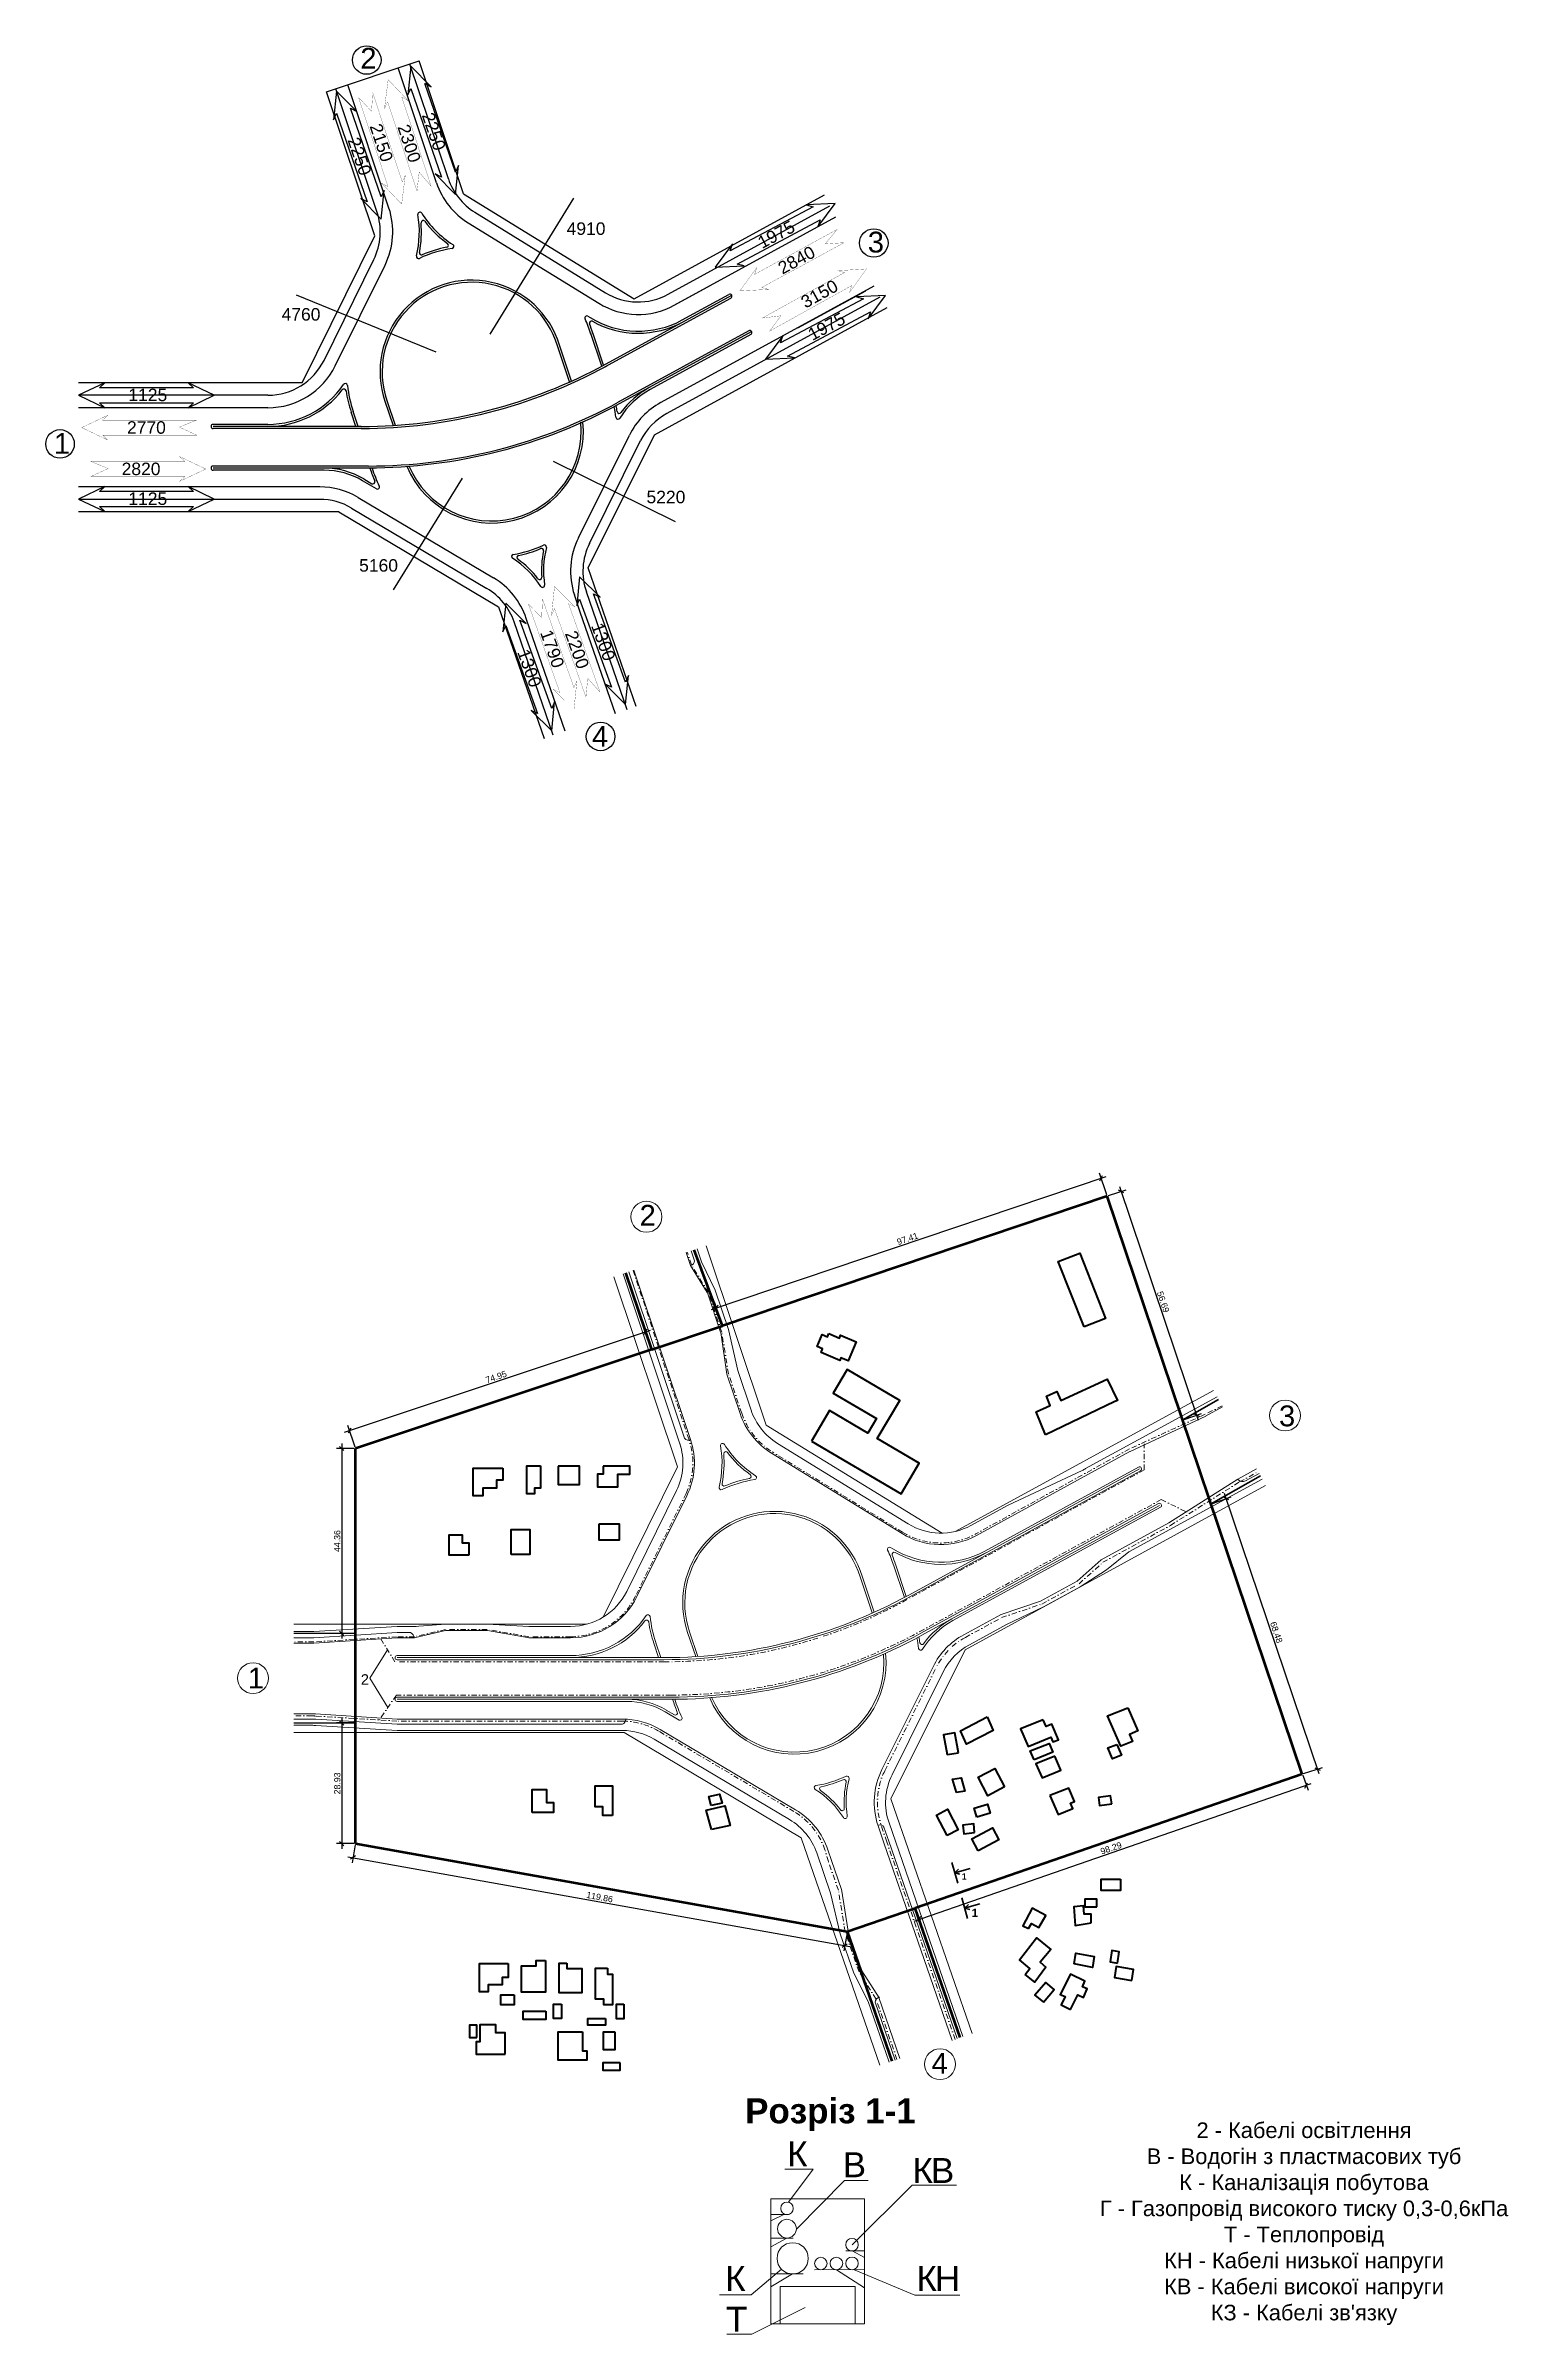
# Model space of a CAD drawing. Header units: millimetres. Extents: x -2123 to 33349, y -614 to 835.
# Drawn here: x -1139 to -437, y -614 to 484 of the extents above; entities that cross this region are included whole.
import ezdxf

# ---------------------------------------------------------------- set-up
doc = ezdxf.new("R2010")
doc.units = ezdxf.units.MM
doc.linetypes.add('DASHDOT', pattern=[25.4, 12.7, -6.35, 0, -6.35])
doc.layers.get('0').update_dxf_attribs({"lineweight": 15})
for name, color, linetype, lineweight in [('1 Відмітки', 7, 'Continuous', 25), ('Дор. Розм.', 7, 'Continuous', 50), ('Забудова', 40, 'Continuous', 40), ('Текст', 7, 'Continuous', 15), ('Червоні лінії', 10, 'Continuous', 40), ('Інж. мережі', 205, 'Continuous', 18)]:
    doc.layers.add(name, color=color, linetype=linetype, lineweight=lineweight)
doc.styles.get("Standard").update_dxf_attribs({"font": 'arial.ttf'})
doc.styles.add('Аннотативный', font='arial.ttf')
doc.styles.add('профили', font='isocpeui.ttf')
doc.dimstyles.new('Копия ISO-25', dxfattribs={"dimtxt": 3, "dimasz": 2, "dimexe": 2.5, "dimexo": 0.625, "dimtad": 1, "dimlfac": 0.5, "dimzin": 12, "dimdsep": 46, "dimtxsty": 'Standard', "dimblk": 'OBLIQUE', "dimcen": 0, "dimdle": 2.5, "dimadec": 0, "dimazin": 0, "dimtfac": 1, "dimtmove": 1, "dimatfit": 3, "dimfxl": 1, "dimarcsym": 0})

msp = doc.modelspace()

# ---------------------------------------------------------------- texts
at = {"color": 0, "lineweight": 25, "char_height": 6}
for s, insert, attachment_point, rotation in [('2250', (-946.754, 435.284), 3, 289.150192), ('2250', (-982.402, 423.358), 3, 289.150192), ('2150', (-977.864, 447.52), 1, 288.264985), ('2300', (-958.686, 429.466), 3, 288.264985), ('1975', (-781.559, 400.706), 3, 28.023213), ('2840', (-771.881, 388.511), 3, 28.540899), ('3150', (-777.248, 363.259), 1, 29.006229), ('1975', (-757.417, 356.553), 3, 28.023213), ('1790', (-896.097, 204.567), 1, 289.586928), ('2200', (-877.966, 186.584), 3, 289.586928), ('1300', (-865.33, 190.398), 3, 289.854185), ('1300', (-900.776, 177.741), 3, 289.854185)]:
    msp.add_mtext_dynamic_manual_height_columns(s, width=12.01435, gutter_width=12500, heights=[0], dxfattribs=dict(at, insert=insert, attachment_point=attachment_point, rotation=rotation))
for s, insert, attachment_point in [('4910', (-870.311, 399.465), 3), ('4760', (-1007.091, 358.326), 3), ('1125', (-1080.605, 319.651), 3), ('2770', (-1081.276, 304.009), 3), ('2820', (-1102.493, 284.144), 1), ('1125', (-1080.605, 269.845), 3), ('5220', (-831.974, 270.648), 3), ('5160', (-969.877, 237.812), 3)]:
    msp.add_mtext_dynamic_manual_height_columns(s, width=12.01435, gutter_width=12500, heights=[0], dxfattribs=dict(at, insert=insert, attachment_point=attachment_point))
at = {"color": 0, "insert": (-535.113, -512.521), "char_height": 7.5, "width": 270.21442, "attachment_point": 2, "style": 'профили'}
msp.add_mtext("{\\f@Arial Unicode MS|b0|i0|c0|p34;2\\f@Arial Unicode MS|b0|i0|c204|p34; \\f@Arial Unicode MS|b0|i0|c0|p34;- \\f@Arial Unicode MS|b0|i0|c204|p34;Кабелі освітлення\\PВ - Водогін з пластмасових туб\\PК - Каналізація побутова\\PГ - Газопровід високого тиску 0,3-0,6кПа\\PТ - Теплопровід\\PКН - Кабелі низької напруги\\PКВ - Кабелі високої напруги\\PКЗ - Кабелі зв\\f@Arial Unicode MS|b0|i0|c0|p34;'\\f@Arial Unicode MS|b0|i0|c204|p34;язку }", dxfattribs=at)
at = {"layer": '1 Відмітки', "color": 0, "attachment_point": 1}
for s, insert, char_height in [('\\pt9;{\\fArial|b1|i0|c204|p34;1}', (-699.324, -392.981), 3), ('\\pt12;{\\fArial|b1|i0|c204|p34;1}', (-694.626, -409.945), 4)]:
    msp.add_mtext_dynamic_manual_height_columns(s, width=2, gutter_width=12.5, heights=[0], dxfattribs=dict(at, insert=insert, char_height=char_height))
at = {"layer": 'Текст', "color": 0, "lineweight": 15, "insert": (-987.7, -297.41), "char_height": 5, "attachment_point": 1}
msp.add_mtext_dynamic_manual_height_columns('2', width=4.68276, gutter_width=12.5, heights=[0], dxfattribs=at)
at = {"layer": 'Червоні лінії', "color": 0, "lineweight": 25, "char_height": 10, "attachment_point": 1}
for s, insert in [('2', (-987.952, 483.242)), ('3', (-744.437, 394.985)), ('1', (-1134.984, 298.371)), ('4', (-876.816, 157.735))]:
    msp.add_mtext_dynamic_manual_height_columns(s, width=4.68276, gutter_width=12.5, heights=[0], dxfattribs=dict(at, insert=insert))
at = {"layer": 'Червоні лінії', "color": 0, "lineweight": 15, "char_height": 10, "attachment_point": 1}
for s, insert in [('2', (-853.948, -72.136)), ('3', (-547.129, -168.405)), ('1', (-1041.944, -294.249)), ('4', (-713.864, -479.142))]:
    msp.add_mtext_dynamic_manual_height_columns(s, width=4.68276, gutter_width=12.5, heights=[0], dxfattribs=dict(at, insert=insert))
at = {"layer": 'Інж. мережі', "color": 0, "lineweight": 25, "ltscale": 1000, "char_height": 12, "attachment_point": 3, "style": 'Аннотативный'}
for s, width, insert in [('{\\fArial|b1|i0|c204|p34;Розріз 1-1}', 95.16923, (-721.432, -500.981)), ('К', 613.06669, (-773.348, -521.668)), ('В', 613.06669, (-745.272, -526.85)), ('{\\T0.9;КВ}', 613.06669, (-704.094, -529.604)), ('К', 613.06669, (-803.088, -581.441)), ('{\\T0.9;КН}', 613.06669, (-701.393, -581.449)), ('{\\T0.9;Т}', 400, (-803.24, -601.019))]:
    msp.add_mtext_dynamic_manual_height_columns(s, width=width, gutter_width=12.5, heights=[0], dxfattribs=dict(at, insert=insert))

# ---------------------------------------------------------------- blocks, each defined once
blk = doc.blocks.new('_Oblique')
at = {"color": 0, "linetype": 'ByBlock', "lineweight": -2}
blk.add_line((-0.5, -0.5), (0.5, 0.5), dxfattribs=at)
blk = doc.blocks.new('*D574')
at = {"layer": 'Defpoints', "color": 0, "transparency": 16777216}
for p in [(-629.5, -67.9), (-593.3, -175.3), (-586.6, -173.1)]:
    blk.add_point(p, dxfattribs=at)
at = {"layer": 'Текст', "color": 0, "lineweight": -2, "transparency": 16777216}
for p, q in [((-629, -67.7), (-620.5, -64.9)), ((-623.7, -63.3), (-585.9, -175.5)), ((-592.7, -175.1), (-584.3, -172.3))]:
    blk.add_line(p, q, dxfattribs=at)
at = {"layer": 'Текст', "color": 0, "lineweight": -2, "transparency": 16777216, "xscale": 2, "yscale": 2, "zscale": 2}
for p, rotation in [((-622.9, -65.7), 108.6443778445608), ((-586.6, -173.1), 288.6443778445608)]:
    blk.add_blockref('_Oblique', p, dxfattribs=dict(at, rotation=rotation))
at = {"layer": 'Текст', "color": 0, "transparency": 16777216, "insert": (-602.7, -118.7), "char_height": 3, "attachment_point": 5, "rotation": 288.6444}
blk.add_mtext('56.69', dxfattribs=at)
blk = doc.blocks.new('*D575')
at = {"layer": 'Defpoints', "color": 0, "transparency": 16777216}
for p in [(-632.5, -59.3), (-629.5, -67.9), (-814.1, -130.2)]:
    blk.add_point(p, dxfattribs=at)
at = {"layer": 'Текст', "color": 0, "lineweight": -2, "transparency": 16777216}
for p, q in [((-819.4, -122.4), (-630.1, -58.5)), ((-629.7, -67.3), (-633.3, -56.9)), ((-814.3, -129.6), (-817.9, -119.2))]:
    blk.add_line(p, q, dxfattribs=at)
at = {"layer": 'Текст', "color": 0, "lineweight": -2, "transparency": 16777216, "xscale": 2, "yscale": 2, "zscale": 2}
for p, rotation in [((-632.5, -59.3), 18.64437784456076), ((-817.1, -121.6), 198.6443778445608)]:
    blk.add_blockref('_Oblique', p, dxfattribs=dict(at, rotation=rotation))
at = {"layer": 'Текст', "color": 0, "transparency": 16777216, "insert": (-725.4, -88.4), "char_height": 3, "attachment_point": 5, "rotation": 18.6444}
blk.add_mtext('97.41', dxfattribs=at)
blk = doc.blocks.new('*D576')
at = {"layer": 'Defpoints', "color": 0, "transparency": 16777216}
for p in [(-851, -132.9), (-848.1, -141.6), (-990.3, -189.1)]:
    blk.add_point(p, dxfattribs=at)
at = {"layer": 'Текст', "color": 0, "lineweight": -2, "transparency": 16777216}
for p, q in [((-848.3, -141), (-851.8, -130.6)), ((-995.5, -181.3), (-848.7, -132.2)), ((-990.5, -188.5), (-994, -178.1))]:
    blk.add_line(p, q, dxfattribs=at)
at = {"layer": 'Текст', "color": 0, "lineweight": -2, "transparency": 16777216, "xscale": 2, "yscale": 2, "zscale": 2}
for p, rotation in [((-851, -132.9), 18.49685650800799), ((-993.2, -180.5), 198.496856508008)]:
    blk.add_blockref('_Oblique', p, dxfattribs=dict(at, rotation=rotation))
at = {"layer": 'Текст', "color": 0, "transparency": 16777216, "insert": (-922.8, -154.7), "char_height": 3, "attachment_point": 5, "rotation": 18.4969}
blk.add_mtext('74.95', dxfattribs=at)
blk = doc.blocks.new('*D577')
at = {"layer": 'Defpoints', "color": 0, "transparency": 16777216}
for p in [(-990.3, -189.1), (-996.9, -277.8), (-990.3, -277.8)]:
    blk.add_point(p, dxfattribs=at)
at = {"layer": 'Текст', "color": 0, "lineweight": -2, "transparency": 16777216}
for p, q in [((-996.9, -186.6), (-996.9, -280.3)), ((-990.9, -189.1), (-999.4, -189.1)), ((-990.9, -277.8), (-999.4, -277.8))]:
    blk.add_line(p, q, dxfattribs=at)
at = {"layer": 'Текст', "color": 0, "lineweight": -2, "transparency": 16777216, "xscale": 2, "yscale": 2, "zscale": 2}
for p, rotation in [((-996.9, -189.1), 89.99726421029618), ((-996.9, -277.8), 269.9972642102962)]:
    blk.add_blockref('_Oblique', p, dxfattribs=dict(at, rotation=rotation))
at = {"layer": 'Текст', "color": 0, "transparency": 16777216, "insert": (-999, -233.5), "char_height": 3, "attachment_point": 5, "rotation": 89.9973}
blk.add_mtext('44.36', dxfattribs=at)
blk = doc.blocks.new('*D578')
at = {"layer": 'Defpoints', "color": 0, "transparency": 16777216}
for p in [(-990.3, -320.8), (-996.9, -378.7), (-990.3, -378.7)]:
    blk.add_point(p, dxfattribs=at)
at = {"layer": 'Текст', "color": 0, "lineweight": -2, "transparency": 16777216}
for p, q in [((-996.9, -318.3), (-996.9, -381.2)), ((-990.9, -320.8), (-999.4, -320.8)), ((-990.9, -378.7), (-999.4, -378.7))]:
    blk.add_line(p, q, dxfattribs=at)
at = {"layer": 'Текст', "color": 0, "lineweight": -2, "transparency": 16777216, "xscale": 2, "yscale": 2, "zscale": 2}
for p, rotation in [((-996.9, -320.8), 90), ((-996.9, -378.7), 270)]:
    blk.add_blockref('_Oblique', p, dxfattribs=dict(at, rotation=rotation))
at = {"layer": 'Текст', "color": 0, "transparency": 16777216, "insert": (-999, -349.8), "char_height": 3, "attachment_point": 5, "rotation": 90}
blk.add_mtext('28.93', dxfattribs=at)
blk = doc.blocks.new('*D579')
at = {"layer": 'Defpoints', "color": 0, "transparency": 16777216}
for p in [(-990.3, -378.7), (-755.5, -427.6), (-754.3, -420.9)]:
    blk.add_point(p, dxfattribs=at)
at = {"layer": 'Текст', "color": 0, "lineweight": -2, "transparency": 16777216}
for p, q in [((-990.4, -379.3), (-991.9, -387.9)), ((-994, -385), (-753.1, -428.1)), ((-754.4, -421.5), (-756, -430.1))]:
    blk.add_line(p, q, dxfattribs=at)
at = {"layer": 'Текст', "color": 0, "lineweight": -2, "transparency": 16777216, "xscale": 2, "yscale": 2, "zscale": 2}
for p, rotation in [((-991.5, -385.4), 169.8569199452524), ((-755.5, -427.6), 349.8569199452525)]:
    blk.add_blockref('_Oblique', p, dxfattribs=dict(at, rotation=rotation))
at = {"layer": 'Текст', "color": 0, "transparency": 16777216, "insert": (-873.1, -404.4), "char_height": 3, "attachment_point": 5, "rotation": 349.8569}
blk.add_mtext('119.86', dxfattribs=at)
blk = doc.blocks.new('*D580')
at = {"layer": 'Defpoints', "color": 0, "transparency": 16777216}
for p in [(-535.9, -345.3), (-534.1, -350.8), (-721.7, -409.6)]:
    blk.add_point(p, dxfattribs=at)
at = {"layer": 'Текст', "color": 0, "lineweight": -2, "transparency": 16777216}
for p, q in [((-722.2, -415.9), (-531.7, -349.9)), ((-535.7, -345.9), (-533.2, -353.1)), ((-721.5, -410.2), (-719, -417.4))]:
    blk.add_line(p, q, dxfattribs=at)
at = {"layer": 'Текст', "color": 0, "lineweight": -2, "transparency": 16777216, "xscale": 2, "yscale": 2, "zscale": 2}
for p, rotation in [((-534.1, -350.8), 19.08348157407835), ((-719.8, -415), 199.0834815740783)]:
    blk.add_blockref('_Oblique', p, dxfattribs=dict(at, rotation=rotation))
at = {"layer": 'Текст', "color": 0, "transparency": 16777216, "insert": (-627.7, -380.9), "char_height": 3, "attachment_point": 5, "rotation": 19.0835}
blk.add_mtext('98.29', dxfattribs=at)
blk = doc.blocks.new('*D581')
at = {"layer": 'Defpoints', "color": 0, "transparency": 16777216}
for p in [(-579.7, -215.6), (-572.4, -213.1), (-535.9, -345.3)]:
    blk.add_point(p, dxfattribs=at)
at = {"layer": 'Текст', "color": 0, "lineweight": -2, "transparency": 16777216}
for p, q in [((-579.1, -215.4), (-570, -212.3)), ((-527.8, -345.2), (-573.2, -210.7)), ((-535.3, -345.1), (-526.2, -342.1))]:
    blk.add_line(p, q, dxfattribs=at)
at = {"layer": 'Текст', "color": 0, "lineweight": -2, "transparency": 16777216, "xscale": 2, "yscale": 2, "zscale": 2}
for p, rotation in [((-572.4, -213.1), 108.6443778445607), ((-528.6, -342.9), 288.6443778445607)]:
    blk.add_blockref('_Oblique', p, dxfattribs=dict(at, rotation=rotation))
at = {"layer": 'Текст', "color": 0, "transparency": 16777216, "insert": (-548.4, -277.3), "char_height": 3, "attachment_point": 5, "rotation": 288.6444}
blk.add_mtext('68.48', dxfattribs=at)

# ---------------------------------------------------------------- dimensions: what is measured, and where the dimension line sits
at = {"layer": 'Текст', "color": 0}
for p1, p2, distance, picture, middle in [((-814.148, -130.196), (-629.545, -67.911), 9.101, '*D575', (-725.446, -88.387)), ((-629.545, -67.911), (-593.301, -175.333), 7.02, '*D574', (-602.728, -118.689)), ((-990.289, -189.122), (-848.138, -141.567), 9.09, '*D576', (-922.782, -154.679)), ((-990.289, -189.122), (-990.294, -277.848), -6.564, '*D577', (-999.013, -233.484)), ((-535.938, -345.347), (-579.72, -215.583), -7.75, '*D581', (-548.443, -277.298)), ((-990.289, -320.83), (-990.289, -378.682), -6.568, '*D578', (-999.015, -349.756)), ((-721.714, -409.618), (-535.938, -345.347), -5.733, '*D580', (-627.657, -380.863)), ((-990.289, -378.682), (-754.318, -420.898), -6.851, '*D579', (-873.13, -404.41))]:
    dim = msp.add_aligned_dim(p1=p1, p2=p2, distance=distance, dimstyle='Копия ISO-25', dxfattribs=at)
    dim.commit()
    dim.dimension.update_dxf_attribs({"geometry": picture, "text_midpoint": middle})

# ---------------------------------------------------------------- linework, layer by layer
at = {"color": 0, "lineweight": 25}
msp.add_line((-1058.031, 316.487), (-1058.031, 316.487), dxfattribs=at)
msp.add_line((-1058.031, 316.487), (-1058.031, 316.487), dxfattribs=at)
for points in [[(-963.701, 474.442), (-965.223, 460.631), (-963.791, 463.785), (-949.013, 421.228), (-952.091, 422.815), (-942.337, 412.92), (-940.815, 426.731), (-942.247, 423.577), (-957.026, 466.134), (-953.947, 464.547)], [(-999.35, 462.516), (-1000.872, 448.706), (-999.44, 451.859), (-984.661, 409.302), (-987.74, 410.89), (-977.986, 400.995), (-976.464, 414.805), (-977.896, 411.652), (-992.674, 454.209), (-989.596, 452.621)], [(-817.635, 377.921), (-803.755, 378.548), (-807.092, 379.476), (-767.323, 400.642), (-768.417, 397.356), (-760.145, 408.519), (-774.025, 407.893), (-770.688, 406.964), (-810.456, 385.798), (-809.363, 389.085)], [(-793.492, 333.769), (-779.612, 334.395), (-782.949, 335.324), (-743.181, 356.489), (-744.274, 353.203), (-736.002, 364.366), (-749.882, 363.74), (-746.546, 362.811), (-786.314, 341.646), (-785.22, 344.932)], [(-1123.156, 316.487), (-1110.609, 310.519), (-1113.119, 312.906), (-1068.068, 312.906), (-1070.578, 310.519), (-1058.031, 316.487), (-1070.578, 322.455), (-1068.068, 320.068), (-1113.119, 320.068), (-1110.609, 322.455)], [(-1123.156, 266.681), (-1110.609, 260.713), (-1113.119, 263.1), (-1068.068, 263.1), (-1070.578, 260.713), (-1058.031, 266.681), (-1070.578, 272.649), (-1068.068, 270.262), (-1113.119, 270.262), (-1110.609, 272.649)], [(-882.757, 229.345), (-884.109, 215.517), (-882.716, 218.688), (-867.416, 176.316), (-870.513, 177.865), (-860.639, 168.091), (-859.287, 181.919), (-860.68, 178.748), (-875.98, 221.12), (-872.883, 219.571)], [(-918.203, 216.688), (-919.555, 202.86), (-918.162, 206.031), (-902.862, 163.659), (-905.96, 165.208), (-896.085, 155.434), (-894.733, 169.262), (-896.126, 166.091), (-911.426, 208.463), (-908.329, 206.914)]]:
    msp.add_lwpolyline(points, close=True, dxfattribs=at)
at = {"color": 0, "lineweight": 25, "const_width": 0.1}
for points in [[(-988.779, 459.42), (-974.659, 416.639), (-977.713, 418.274), (-968.113, 408.23), (-968.113, 408.23), (-968.113, 408.23), (-966.378, 422.015), (-967.859, 418.884), (-981.978, 461.664), (-982.567, 452.787)], [(-960.742, 414.523), (-974.861, 457.303), (-976.341, 454.172), (-974.606, 467.957), (-974.606, 467.957), (-974.606, 467.957), (-965.007, 457.913), (-968.06, 459.548), (-953.941, 416.767), (-959.699, 423.55)], [(-755.778, 389.715), (-795.354, 368.191), (-792.009, 367.293), (-805.882, 366.541), (-805.882, 366.541), (-805.882, 366.541), (-797.712, 377.778), (-798.775, 374.482), (-759.2, 396.007), (-764.846, 389.131)], [(-791.519, 347.287), (-752.12, 369.132), (-753.157, 365.828), (-745.077, 377.131), (-745.077, 377.131), (-745.077, 377.131), (-758.944, 376.267), (-755.592, 375.396), (-794.991, 353.551), (-786.16, 354.626)], [(-1066.555, 297.374), (-1111.605, 297.374), (-1109.096, 294.987), (-1121.643, 300.955), (-1121.643, 300.955), (-1121.643, 300.955), (-1109.096, 306.923), (-1111.605, 304.535), (-1066.555, 304.535), (-1074.801, 301.193)], [(-1117.215, 277.508), (-1072.165, 277.508), (-1074.674, 275.121), (-1062.127, 281.089), (-1062.127, 281.089), (-1062.127, 281.089), (-1074.674, 287.057), (-1072.165, 284.67), (-1117.215, 284.67), (-1108.969, 281.328)], [(-879.676, 171.597), (-894.779, 214.041), (-896.186, 210.876), (-894.77, 224.698), (-894.77, 224.698), (-894.77, 224.698), (-884.941, 214.878), (-888.031, 216.441), (-872.929, 173.998), (-878.842, 180.646)], [(-907.284, 216.211), (-892.182, 173.768), (-895.272, 175.332), (-885.443, 165.512), (-885.443, 165.512), (-885.443, 165.512), (-884.027, 179.334), (-885.434, 176.169), (-900.537, 218.612), (-900.921, 209.724)]]:
    msp.add_lwpolyline(points, close=True, dxfattribs=at)
at = {"layer": 'Дор. Розм.', "color": 0, "lineweight": 25}
for p, q in [((-951.394, 418.455), (-969.834, 473.578)), ((-945.704, 420.358), (-964.144, 475.481)), ((-979.354, 402.744), (-999.707, 463.584)), ((-974.231, 406.344), (-994.017, 465.488)), ((-840.191, 364.949), (-762.573, 407.39)), ((-936.147, 399.232), (-873.507, 360.611)), ((-932.998, 404.34), (-870.358, 365.718)), ((-837.342, 359.668), (-759.695, 402.125)), ((-1005.36, 333.241), (-981.47, 381.645)), ((-999.98, 330.585), (-976.09, 378.99)), ((-870.638, 330.065), (-810.117, 363.158)), ((-870.053, 331.525), (-809.719, 364.515)), ((-741.475, 368.805), (-843.817, 312.954)), ((-738.597, 363.54), (-840.942, 307.688)), ((-837.342, 359.668), (-819.39, 369.484)), ((-833.504, 352.649), (-811.076, 364.912)), ((-777.968, 348.89), (-745.427, 366.684)), ((-878.706, 354.418), (-877.706, 353.801)), ((-886.606, 323.27), (-892.389, 340.526)), ((-872.119, 330.408), (-877.37, 346.093)), ((-871.225, 330.888), (-876.422, 346.411)), ((-801.51, 347.418), (-864.148, 313.168)), ((-800.551, 345.663), (-848.829, 319.265)), ((-887.554, 322.953), (-893.338, 340.209)), ((-1032.262, 316.519), (-1123.156, 316.519)), ((-1032.262, 310.519), (-1123.156, 310.519)), ((-990.042, 301.519), (-992.333, 308.367)), ((-988.988, 301.519), (-991.385, 308.684)), ((-976.158, 313.601), (-972.23, 301.994)), ((-975.211, 313.922), (-971.196, 302.06)), ((-1032.262, 302.519), (-1058.6, 302.519)), ((-987.473, 301.519), (-1058.6, 301.519)), ((-987.473, 300.519), (-1058.6, 300.519)), ((-883.314, 248.09), (-858.807, 297.381)), ((-877.995, 245.31), (-853.434, 294.71)), ((-984.088, 282.519), (-1058.6, 282.519)), ((-1005.245, 280.519), (-1058.6, 280.519)), ((-980.263, 271.551), (-986.855, 275.467)), ((-986.344, 276.327), (-982.498, 274.042)), ((-1007.442, 272.519), (-1123.156, 272.519)), ((-1007.442, 266.519), (-1123.156, 266.519)), ((-989.052, 267.467), (-924.074, 228.856)), ((-992.117, 262.309), (-927.214, 223.743)), ((-882.475, 212.441), (-885.219, 220.641)), ((-859.908, 165.563), (-879.484, 222.145)), ((-906.617, 204.228), (-908.323, 209.329)), ((-865.579, 163.601), (-882.475, 212.441)), ((-895.348, 153.302), (-914.188, 207.761)), ((-889.677, 155.264), (-906.617, 204.228))]:
    msp.add_line(p, q, dxfattribs=at)
at = {"layer": 'Дор. Розм.', "color": 0, "lineweight": 15}
for p, q in [((-829.498, -101.149), (-831.545, -95.03)), ((-827.603, -98.932), (-829.174, -94.237)), ((-824.264, -99.459), (-826.329, -93.286)), ((-834.12, -188.199), (-861.892, -105.183)), ((-832.318, -184.128), (-859.047, -104.231)), ((-829.471, -184.758), (-856.676, -103.438)), ((-821.45, -114.215), (-829.498, -101.149)), ((-817.608, -113.05), (-824.264, -99.459)), ((-815.056, -133.285), (-821.402, -114.319)), ((-811.263, -132.016), (-817.608, -113.05)), ((-812.01, -153.447), (-815.036, -133.37)), ((-806.815, -151.618), (-811.263, -132.016)), ((-805.686, -172.33), (-812.031, -153.363)), ((-800.47, -170.585), (-806.815, -151.618)), ((-618.607, -190.517), (-582.293, -173.509)), ((-787.764, -186.603), (-725.124, -225.225)), ((-790.651, -191.285), (-728.011, -229.907)), ((-692.348, -230.836), (-618.635, -190.531)), ((-724.819, -259.419), (-614.077, -198.866)), ((-724.339, -260.296), (-613.598, -199.743)), ((-688.27, -238.294), (-614.557, -197.989)), ((-677.035, -216.195), (-641.568, -199.584)), ((-599.926, -224.682), (-566.802, -203.787)), ((-860.126, -257.702), (-836.236, -209.298)), ((-855.194, -260.136), (-831.304, -211.732)), ((-604.992, -215.483), (-718.914, -277.775)), ((-604.032, -217.238), (-703.595, -271.678)), ((-694.957, -225.994), (-677.035, -216.195)), ((-632.494, -242.492), (-599.953, -224.698)), ((-733.472, -236.525), (-732.472, -237.142)), ((-629.869, -247.326), (-619.152, -238.682)), ((-742.32, -267.991), (-748.103, -250.734)), ((-741.371, -267.673), (-747.155, -250.417)), ((-726.885, -260.535), (-732.136, -244.85)), ((-725.991, -260.055), (-731.188, -244.532)), ((-643.906, -252.692), (-632.403, -242.428)), ((-642.528, -255.453), (-629.869, -247.326)), ((-680.866, -268.882), (-661.634, -262.373)), ((-643.999, -252.758), (-661.555, -262.339)), ((-660.076, -265.048), (-642.529, -255.453)), ((-1010.294, -276.924), (-970.294, -274.424)), ((-961.13, -274.424), (-970.294, -274.424)), ((-947.028, -273.424), (-962.028, -274.488)), ((-947.028, -273.424), (-927.028, -273.424)), ((-907.028, -274.424), (-927.028, -273.424)), ((-887.028, -274.424), (-907.028, -274.424)), ((-680.787, -268.847), (-698.343, -278.428)), ((-677.803, -273.484), (-695.708, -283.255)), ((-678.163, -273.656), (-660.076, -265.048)), ((-1010.294, -276.924), (-1019.779, -276.924)), ((-1010.294, -279.924), (-1019.779, -279.924)), ((-1010.294, -282.424), (-1019.779, -282.424)), ((-1010.325, -282.425), (-970.325, -279.925)), ((-1010.294, -279.924), (-970.294, -277.424)), ((-963.86, -277.424), (-970.294, -277.424)), ((-962.028, -279.924), (-970.294, -279.924)), ((-947.142, -276.438), (-962.142, -279.938)), ((-927.028, -276.424), (-947.028, -276.424)), ((-906.942, -279.932), (-926.942, -276.432)), ((-887.028, -279.924), (-907.028, -279.924)), ((-844.808, -289.424), (-847.099, -282.576)), ((-843.753, -289.424), (-846.15, -282.259)), ((-830.924, -277.342), (-826.995, -288.949)), ((-829.976, -277.021), (-825.962, -288.883)), ((-887.028, -288.424), (-970.294, -288.424)), ((-842.239, -289.424), (-970.294, -289.424)), ((-842.239, -290.424), (-970.294, -290.424)), ((-737.632, -343.076), (-713.125, -293.785)), ((-732.761, -345.633), (-708.2, -296.233)), ((-1011.23, -316.424), (-1019.779, -316.424)), ((-1009.39, -316.482), (-970.325, -318.923)), ((-838.853, -308.424), (-970.294, -308.424)), ((-860.01, -310.424), (-970.294, -310.424)), ((-835.029, -319.393), (-841.62, -315.476)), ((-841.11, -314.616), (-837.264, -316.901)), ((-1011.23, -318.924), (-1019.779, -318.924)), ((-1011.23, -321.924), (-1019.779, -321.924)), ((-1009.359, -318.983), (-970.294, -321.424)), ((-1009.359, -321.983), (-970.294, -324.424)), ((-862.208, -318.924), (-970.294, -318.924)), ((-862.208, -321.424), (-970.294, -321.424)), ((-862.208, -324.424), (-970.294, -324.424)), ((-846.883, -328.634), (-781.98, -367.2)), ((-844.073, -323.906), (-779.095, -362.517)), ((-736.767, -378.343), (-739.51, -370.143)), ((-734.406, -377.521), (-736.669, -370.756)), ((-698.77, -471.351), (-734.249, -368.798)), ((-762.272, -402.495), (-768.954, -383.182)), ((-761.857, -386.874), (-763.563, -381.773)), ((-703.968, -473.149), (-736.769, -378.338)), ((-701.605, -472.331), (-734.406, -377.521)), ((-757.075, -400.697), (-761.855, -386.879)), ((-762.272, -402.495), (-757.623, -422.05)), ((-757.096, -400.613), (-753.864, -420.658)), ((-757.623, -422.05), (-751.085, -440.95)), ((-747.312, -439.62), (-753.843, -420.742)), ((-744.29, -454.472), (-751.085, -440.95)), ((-747.263, -439.723), (-739.051, -452.754)), ((-734.209, -483.611), (-744.29, -454.472)), ((-731.374, -482.63), (-740.973, -454.886)), ((-729.012, -481.813), (-739.1, -452.651))]:
    msp.add_line(p, q, dxfattribs=at)
at = {"layer": 'Дор. Розм.', "color": 0, "lineweight": 15, "ltscale": 0.3}
for p, q in [((-639.899, -198.738), (-576.794, -164.233)), ((-582.32, -173.523), (-574.156, -169.059)), ((-619.15, -238.681), (-555.205, -203.716)), ((-566.828, -203.803), (-557.844, -198.891)), ((-563.152, -204.642), (-556.645, -201.084))]:
    msp.add_line(p, q, dxfattribs=at)
at = {"layer": 'Дор. Розм.', "color": 0, "lineweight": 25}
msp.add_lwpolyline([(-800.153, 347.021), (-863.669, 312.291, -0.1257509), (-984.088, 281.519), (-1058.6, 281.519)], format="xyb", dxfattribs=at)
at = {"layer": 'Дор. Розм.', "color": 0, "linetype": 'DASHDOT', "lineweight": 15, "ltscale": 0.2}
for points in [[(-574.396, -168.62), (-582.533, -172.602), (-618.848, -189.267), (-692.588, -230.055, -0.27192679), (-727.748, -229.24), (-790.388, -190.619, -0.16933702), (-804.958, -172.171), (-811.275, -153.286), (-814.555, -133.209), (-820.964, -114.051), (-829.042, -100.936), (-831.071, -94.872)], [(-856.994, -103.637), (-830.623, -183.599, -0.19999979), (-831.582, -210.595), (-855.472, -258.999, -0.29398145), (-887.028, -279.424), (-907.028, -279.424), (-927.028, -275.924), (-947.028, -275.924), (-962.028, -279.424), (-970.294, -279.424), (-1010.294, -281.924), (-1019.779, -281.924)], [(-611.777, -199.318), (-725.164, -261.317, -0.12865456), (-842.239, -291.424), (-971.316, -291.424)], [(-702.551, -472.658), (-735.348, -377.857), (-738.088, -369.667, -0.19860736), (-736.289, -343.744), (-711.782, -294.453, -0.15365406), (-697.624, -279.744), (-680.221, -270.247), (-660.989, -263.739), (-643.079, -253.965), (-631.574, -243.698), (-599.178, -225.984), (-566.054, -205.089), (-557.124, -200.207)], [(-603.643, -213.606), (-719.394, -276.897, -0.1257509), (-838.853, -307.424), (-970.665, -307.424)], [(-730.429, -482.303), (-740.443, -453.359), (-748.655, -440.328), (-755.318, -421.068), (-758.549, -401.023), (-763.285, -387.334), (-764.994, -381.723, 0.17965342), (-779.861, -363.306), (-844.84, -324.695, 0.13484624), (-862.208, -319.924), (-970.356, -319.924), (-1009.484, -317.479, 0.01560597), (-1011.23, -317.424), (-1019.779, -317.424)]]:
    msp.add_lwpolyline(points, format="xyb", dxfattribs=at)
at = {"layer": 'Дор. Розм.', "color": 0, "lineweight": 15}
msp.add_lwpolyline([(-604.512, -216.36), (-718.434, -278.652, -0.1257509), (-838.853, -309.424), (-970.294, -309.424)], format="xyb", dxfattribs=at)
at = {"layer": 'Дор. Розм.', "color": 0, "lineweight": 25}
for centre, radius, start, end in [((-917.254, 429.876), 36, 198.496857, 238.34354), ((-917.254, 429.876), 30, 198.496857, 238.34354), ((-1008.372, 394.923), 30, 333.730779, 18.496857), ((-1008.372, 394.923), 36, 333.730779, 18.496857), ((-1008.373, 394.924), 48.752, 346.258809, 9.74655), ((-959.34, 403.346), 1, 32.226416, 189.74655), ((-1008.373, 394.924), 49.752, 348.518796, 5.034796), ((-957.818, 399.378), 1, 36.938432, 185.034796), ((-917.255, 429.876), 48.749, 212.226416, 237.401278), ((-917.255, 429.876), 49.749, 216.938432, 234.592166), ((-958.637, 384.822), 1, 168.518796, 292.927171), ((-934.484, 327.72), 60, 99.028727, 114.773736), ((-934.484, 327.72), 61, 101.323811, 112.927171), ((-946.658, 388.513), 1, 281.323811, 54.592166), ((-944.057, 387.964), 1, 279.028727, 57.401278), ((-960.046, 383.106), 1, 166.258809, 294.773736), ((-934.484, 327.72), 44, 16.92145, 198.715781), ((-934.484, 327.72), 43, 16.92145, 198.715781), ((-854.614, 391.255), 30, 238.34354, 298.669496), ((-810.596, 364.035), 1, 298.669496, 118.669496), ((-879.231, 353.567), 1, 58.34354, 205.069806), ((-934.484, 327.72), 60, 17.601241, 25.069806), ((-877.064, 351.105), 1, 60.787819, 202.159049), ((-854.614, 391.255), 44, 238.34354, 298.669496), ((-854.614, 391.255), 45, 240.787819, 298.669496), ((-854.614, 391.255), 36, 238.34354, 298.669496), ((-934.484, 327.72), 61, 17.601241, 22.159049), ((-801.031, 346.541), 1, 298.669496, 118.669496), ((-1032.262, 346.519), 30, 270, 333.730779), ((-1032.262, 346.519), 36, 270, 333.730779), ((-987.473, 546.269), 244.75, 270, 298.669496), ((-987.473, 546.269), 245.75, 270, 298.669496), ((-1032.262, 346.519), 44, 270, 325.616339), ((-1032.262, 346.519), 45, 270, 322.44951), ((-995.793, 318.483), 1, 8.567397, 142.44951), ((-995.125, 321.106), 1, 6.224658, 145.616339), ((-934.484, 327.72), 61, 188.567397, 198.497602), ((-934.484, 327.72), 60, 186.224658, 198.497602), ((-829.639, 284.169), 40, 118.669496, 147.76437), ((-829.639, 284.169), 41, 118.669496, 144.144181), ((-984.088, 532.519), 250, 270, 298.669496), ((-924.93, 299.158), 60, 6.476651, 11.359574), ((-924.93, 299.158), 61, 8.919225, 11.642896), ((-863.679, 308.771), 1, 188.919225, 324.144181), ((-826.571, 281.354), 36, 118.622463, 153.564103), ((-826.571, 281.354), 30, 118.622463, 153.564103), ((-1058.6, 301.519), 1, 90, 270), ((-924.93, 299.158), 44, 202.661666, 5.788458), ((-924.93, 299.158), 43, 202.661666, 5.788458), ((-864.319, 306.039), 1, 186.476651, 327.76437), ((-1058.6, 281.519), 1, 90, 270), ((-1005.245, 244.519), 37, 59.280819, 90), ((-1005.245, 244.519), 36, 59.280819, 90), ((-924.93, 299.158), 61, 196.807228, 203.031333), ((-981.988, 274.902), 1, 239.280819, 23.031333), ((-924.93, 299.158), 60, 197.09055, 206.007595), ((-1007.442, 236.519), 36, 59.280819, 90), ((-1007.442, 236.519), 30, 59.280819, 90), ((-979.753, 272.41), 1, 239.280819, 26.007595), ((-924.93, 299.158), 60, 279.960279, 294.488971), ((-924.93, 299.158), 61, 282.216815, 292.647742), ((-901.056, 241.939), 1, 348.426248, 112.647742), ((-853.822, 232.266), 47.214, 168.426248, 183.849011), ((-899.644, 243.646), 1, 346.0529, 114.488971), ((-853.822, 232.266), 46.214, 166.0529, 188.540731), ((-851.078, 232.062), 36, 153.564103, 198.496857), ((-851.132, 231.954), 30, 153.564103, 199.083482), ((-914.379, 239.078), 1, 99.960279, 237.768626), ((-938.166, 201.35), 43.6, 32.408889, 57.768626), ((-911.81, 238.562), 1, 102.216815, 234.69127), ((-938.166, 201.35), 44.6, 37.372717, 54.69127), ((-942.539, 197.953), 30, 19.083482, 59.280819), ((-942.463, 197.908), 36, 18.496857, 59.280819), ((-901.927, 229.029), 1, 217.372717, 3.849011), ((-900.512, 225.254), 1, 212.408889, 8.540731)]:
    msp.add_arc(centre, radius, start, end, dxfattribs=at)
at = {"layer": 'Дор. Розм.', "color": 0, "lineweight": 15}
for centre, radius, start, end in [((-829.945, -99.019), 2.344, 283.321233, 2.121622), ((-772.019, -161.067), 35.5, 198.496857, 238.34354), ((-772.019, -161.067), 30, 198.496857, 238.34354), ((-863.137, -196.02), 30, 333.730779, 18.496857), ((-830.422, -182.703), 2.372, 216.931805, 294.543574), ((-863.137, -196.02), 35.5, 333.730779, 18.496857), ((-814.106, -187.597), 1, 32.226416, 189.74655), ((-863.139, -196.019), 48.752, 346.258809, 9.74655), ((-863.139, -196.019), 49.752, 348.518796, 5.034796), ((-812.583, -191.565), 1, 36.938432, 185.034796), ((-772.021, -161.067), 48.749, 212.226416, 237.401278), ((-772.021, -161.067), 49.749, 216.938432, 234.592166), ((-814.811, -207.837), 1, 166.258809, 294.773736), ((-813.403, -206.121), 1, 168.518796, 292.927171), ((-789.25, -263.223), 60, 99.028727, 114.773736), ((-789.25, -263.223), 61, 101.323811, 112.927171), ((-801.424, -202.43), 1, 281.323811, 54.592166), ((-798.823, -202.979), 1, 279.028727, 57.401278), ((-614.077, -198.866), 1, 298.669496, 118.669496), ((-564.508, -202.159), 2.829, 215.355222, 298.655305), ((-789.25, -263.223), 44, 16.92145, 198.715781), ((-604.512, -216.36), 1, 298.669496, 118.669496), ((-789.25, -263.223), 43, 16.92145, 198.715781), ((-709.379, -199.689), 35.5, 238.34354, 298.669496), ((-709.379, -199.689), 30, 238.34354, 298.669496), ((-733.997, -237.376), 1, 58.34354, 205.069806), ((-789.25, -263.223), 60, 17.601241, 25.069806), ((-731.83, -239.838), 1, 60.787819, 202.159049), ((-789.25, -263.223), 61, 17.601241, 22.159049), ((-709.379, -199.689), 44, 238.34354, 298.669496), ((-709.379, -199.689), 45, 240.787819, 298.669496), ((-887.028, -244.424), 30, 270, 333.730779), ((-887.028, -244.424), 35.5, 270, 333.730779), ((-842.239, -44.674), 244.75, 270, 298.669496), ((-842.239, -44.674), 245.75, 270, 298.669496), ((-887.028, -244.424), 44, 270, 325.616339), ((-887.028, -244.424), 45, 270, 322.44951), ((-850.558, -272.46), 1, 8.567397, 142.44951), ((-849.891, -269.837), 1, 6.224658, 145.616339), ((-789.25, -263.223), 61, 188.567397, 198.497602), ((-789.25, -263.223), 60, 186.224658, 198.497602), ((-684.404, -306.774), 40, 118.669496, 147.76437), ((-684.404, -306.774), 41, 118.669496, 144.144181), ((-965.296, -280.361), 3.269, 7.67065, 63.936675), ((-838.853, -58.424), 250, 270, 298.669496), ((-779.695, -291.785), 60, 6.476651, 11.359574), ((-719.085, -284.904), 1, 186.476651, 327.76437), ((-779.695, -291.785), 61, 8.919225, 11.642896), ((-718.445, -282.172), 1, 188.919225, 324.144181), ((-681.337, -309.589), 35.5, 118.622463, 153.564103), ((-681.337, -309.589), 30, 118.622463, 153.564103), ((-970.294, -289.424), 1, 90, 270), ((-779.695, -291.785), 44, 202.661666, 5.788458), ((-779.695, -291.785), 43, 202.661666, 5.347174), ((-1011.23, -345.924), 29.5, 86.423666, 90), ((-970.294, -309.424), 1, 90, 270), ((-860.01, -346.424), 37, 59.280819, 90), ((-860.01, -346.424), 36, 59.280819, 90), ((-779.695, -291.785), 61, 196.807228, 203.031333), ((-836.753, -316.042), 1, 239.280819, 23.031333), ((-779.695, -291.785), 60, 197.09055, 206.007595), ((-834.518, -318.533), 1, 239.280819, 26.007595), ((-1011.23, -348.924), 30, 86.423666, 90), ((-1011.23, -351.924), 30, 86.423666, 90), ((-862.208, -354.424), 35.5, 59.280819, 90), ((-863.044, -319.088), 2.481, 289.690547, 2.912223), ((-862.208, -354.424), 30, 59.280819, 90), ((-769.144, -351.866), 1, 99.960279, 237.768626), ((-779.695, -291.785), 60, 279.960279, 294.488971), ((-766.575, -352.381), 1, 102.216815, 234.69127), ((-779.695, -291.785), 61, 282.216815, 292.647742), ((-755.821, -349.004), 1, 348.426248, 112.647742), ((-708.588, -358.677), 47.214, 168.426248, 183.849011), ((-754.41, -347.297), 1, 346.0529, 114.488971), ((-708.588, -358.677), 46.214, 166.0529, 188.540731), ((-705.844, -358.881), 35.5, 153.564103, 198.496857), ((-705.898, -358.989), 30, 153.564103, 199.083482), ((-792.931, -389.593), 43.6, 32.408889, 57.768626), ((-792.931, -389.593), 44.6, 37.372717, 54.69127), ((-756.693, -361.914), 1, 217.372717, 3.849011), ((-797.305, -392.99), 30, 19.083482, 59.280819), ((-797.229, -393.035), 35.5, 18.496857, 59.280819), ((-755.278, -365.689), 1, 212.408889, 8.540731), ((-738.575, -372.071), 2.316, 34.588099, 115.306737), ((-738.601, -454.859), 2.372, 90.648533, 180.648533)]:
    msp.add_arc(centre, radius, start, end, dxfattribs=at)
at = {"layer": 'Дор. Розм.', "color": 0, "lineweight": 15, "ltscale": 0.3}
msp.add_arc((-654.291, -172.416), 30, 295.095124, 298.669496, dxfattribs=at)
at = {"layer": 'Забудова', "color": 0}
for points in [[(-640.569, -130.71), (-653.014, -99.278), (-642.745, -95.24), (-630.3, -126.672)], [(-763.118, -133.918), (-758.062, -136.09), (-757.489, -134.72), (-750.068, -137.908), (-753.856, -146.975), (-757.305, -145.494), (-757.845, -146.786), (-766.874, -142.907), (-766.195, -141.282), (-768.756, -140.182), (-766.297, -134.298), (-763.736, -135.398)], [(-771.398, -185.495), (-728.36, -210.773), (-719.722, -196.173), (-739.937, -184.3), (-729.1, -165.983), (-754.257, -151.208), (-760.978, -162.568), (-740.325, -174.698), (-744.441, -181.654), (-762.76, -170.895)], [(-659.234, -182.489), (-663.582, -171.422), (-656.902, -168.348), (-658.678, -163.872), (-653.705, -161.769), (-651.744, -165.975), (-629.562, -155.768), (-624.618, -165.946), (-625.837, -166.535)], [(-901.562, -197.355), (-901.562, -208.059), (-904.298, -208.059), (-904.298, -210.797), (-908.028, -210.797), (-908.028, -197.355)], [(-892.983, -197.479), (-892.983, -206.316), (-882.786, -206.316), (-882.786, -197.479)], [(-871.429, -197.548), (-871.429, -201.349), (-874.142, -201.349), (-874.142, -207.503), (-864.377, -207.503), (-864.377, -201.349), (-858.59, -201.349), (-858.59, -197.548)], [(-919.581, -198.557), (-919.581, -204.269), (-922.654, -204.269), (-922.654, -208.114), (-929.239, -208.114), (-929.239, -211.85), (-933.739, -211.85), (-933.739, -198.557)], [(-915.602, -239.863), (-915.602, -227.881), (-906.656, -227.881), (-906.656, -239.863)], [(-873.424, -225.359), (-873.424, -232.916), (-863.66, -232.916), (-863.66, -225.359)], [(-935.799, -240.139), (-935.799, -234.545), (-938.992, -234.545), (-938.992, -230.682), (-945.512, -230.682), (-945.512, -240.139)], [(-687.181, -317.884), (-684.261, -324.338), (-697.084, -331.005), (-700.004, -324.551)], [(-619.687, -313.476), (-614.779, -324.635), (-618.834, -326.264), (-617.346, -329.648), (-622.991, -331.914), (-629.387, -317.371)], [(-700.94, -335.073), (-702.698, -325.611), (-708.069, -326.507), (-706.311, -335.969)], [(-660.28, -319.265), (-671.143, -323.627), (-667.45, -332.025), (-656.587, -327.663), (-655.604, -329.897), (-652.949, -328.831), (-656.193, -321.454), (-658.848, -322.52)], [(-664.638, -338.418), (-666.479, -334.233), (-657.438, -330.602), (-655.597, -334.788)], [(-654.728, -336.765), (-663.769, -340.395), (-660.832, -347.074), (-651.79, -343.444)], [(-624.945, -331.059), (-622.687, -336.196), (-627.034, -337.941), (-629.293, -332.805)], [(-866.95, -365.181), (-871.645, -365.181), (-871.645, -360.99), (-875.198, -360.99), (-875.198, -350.956), (-866.95, -350.956)], [(-701.939, -354.213), (-703.712, -347.825), (-699.619, -347.21), (-697.846, -353.599)], [(-678.856, -351.484), (-686.853, -355.779), (-691.467, -346.892), (-683.47, -342.597)], [(-905.565, -363.722), (-905.565, -352.689), (-898.644, -352.689), (-898.644, -358.975), (-895.311, -358.975), (-895.311, -363.722)], [(-819.475, -371.996), (-821.993, -362.598), (-813.001, -360.624), (-810.484, -370.022)], [(-819.599, -360.43), (-820.762, -356.09), (-815.553, -354.946), (-814.39, -359.287)], [(-706.374, -374.85), (-711.454, -365.066), (-706.222, -362.256), (-701.143, -372.04)], [(-692.067, -366.008), (-693.327, -361.726), (-687.025, -359.822), (-685.764, -364.104)], [(-657.058, -355.656), (-653.068, -364.729), (-646.032, -361.904), (-647.192, -359.266), (-645.187, -358.461), (-648.016, -352.026)], [(-627.382, -359.628), (-627.949, -355.797), (-633.792, -356.528), (-633.225, -360.359)], [(-693.159, -373.437), (-693.606, -369.253), (-698.806, -369.882), (-698.358, -374.066)], [(-691.548, -382.207), (-694.556, -376.414), (-684.595, -371.064), (-681.588, -376.858)], [(-634.489, -409.092), (-634.489, -405.438), (-640.214, -405.438), (-640.252, -409.092)], [(-623.221, -395.736), (-623.221, -401.17), (-632.527, -401.17), (-632.527, -395.736)], [(-667.373, -419.459), (-665.869, -416.981), (-662.332, -419.017), (-659.06, -413.263), (-665.604, -409.634), (-670.026, -418.132)], [(-637.32, -416.669), (-637.32, -412.548), (-640.546, -412.548), (-640.944, -408.515), (-645.631, -408.976), (-644.996, -418.005)], [(-668.964, -441.501), (-666.754, -438.668), (-671.706, -434.419), (-663.481, -423.885), (-656.672, -429.462), (-661.713, -435.57), (-658.971, -437.96), (-664.277, -445.218)], [(-917.072, -436.317), (-917.072, -442.917), (-919.919, -442.917), (-919.919, -446.517), (-926.663, -446.517), (-926.663, -449.817), (-930.709, -449.817), (-930.709, -436.317)], [(-899.139, -434.813), (-899.139, -450.078), (-910.594, -450.078), (-910.594, -437.391), (-903.612, -437.391), (-903.612, -434.813)], [(-888.847, -436.025), (-888.847, -438.587), (-881.711, -438.587), (-881.711, -450.311), (-892.493, -450.311), (-892.493, -436.025)], [(-869.284, -438.429), (-869.284, -441.42), (-866.999, -441.42), (-866.999, -456.11), (-871.129, -456.11), (-871.129, -453.383), (-875.084, -453.383), (-875.084, -438.429)], [(-645.342, -436.461), (-644.538, -431.305), (-635.741, -432.953), (-636.544, -438.108)], [(-624.693, -436.155), (-623.833, -430.635), (-627.33, -429.98), (-628.191, -435.5)], [(-617.764, -444.479), (-616.94, -439.196), (-625.176, -437.654), (-626, -442.937)], [(-660.197, -454.791), (-654.968, -448.704), (-658.981, -445.296), (-664.211, -451.504)], [(-647.121, -458.319), (-643.584, -451.238), (-640.948, -452.508), (-639.192, -448.344), (-641.373, -447.431), (-640.223, -444.687), (-647.121, -441.323), (-652.162, -451.061), (-649.774, -452.123), (-651.72, -456.018)], [(-914.056, -451.299), (-914.056, -456.073), (-920.485, -456.073), (-920.485, -451.299)], [(-898.947, -459.105), (-898.947, -463.16), (-909.873, -463.16), (-909.873, -459.105)], [(-891.336, -455.787), (-891.336, -462.669), (-895.264, -462.669), (-895.264, -455.787)], [(-861.502, -455.743), (-861.502, -462.88), (-864.95, -462.88), (-864.95, -455.743)], [(-931.98, -471.843), (-931.98, -465.779), (-935.534, -465.779), (-935.534, -471.843)], [(-918.514, -479.842), (-918.514, -469.463), (-922.87, -469.463), (-922.87, -465.622), (-930.647, -465.622), (-930.647, -473.926), (-932.306, -473.926), (-932.306, -479.842)], [(-881.366, -469.088), (-881.366, -478.163), (-879.265, -478.163), (-879.265, -482.589), (-892.975, -482.589), (-892.975, -469.088)], [(-870.264, -462.593), (-870.264, -465.864), (-878.711, -465.864), (-878.711, -462.593)], [(-865.84, -469.038), (-865.84, -477.71), (-871.286, -477.71), (-871.286, -469.038)], [(-863.2, -483.898), (-871.658, -483.898), (-871.658, -487.485), (-863.2, -487.485)]]:
    msp.add_lwpolyline(points, close=True, dxfattribs=at)
at = {"layer": 'Текст', "color": 0, "lineweight": 25}
for p, q in [((-1004.117, 462.109), (-959.735, 476.957)), ((-885.653, 411.153), (-925.865, 345.741)), ((-1018.688, 364.694), (-951.679, 337.306)), ((-971.969, 223.02), (-938.948, 276.716)), ((-836.768, 255.685), (-895.253, 284.763))]:
    msp.add_line(p, q, dxfattribs=at)
at = {"layer": 'Текст', "color": 0, "linetype": 'DASHDOT', "ltscale": 0.2}
for p, q in [((-611.777, -199.318), (-611.868, -186.808)), ((-603.643, -213.606), (-590.014, -220.204)), ((-971.316, -291.424), (-978.473, -279.936)), ((-970.665, -307.424), (-978.793, -319.397))]:
    msp.add_line(p, q, dxfattribs=at)
at = {"layer": 'Текст', "color": 0}
for p, q in [((-974.895, -285.68), (-983.46, -299.271)), ((-983.46, -299.271), (-974.729, -313.411))]:
    msp.add_line(p, q, dxfattribs=at)
at = {"layer": 'Текст', "color": 0, "lineweight": 35}
for p, q in [((-704.071, -387.747), (-701.305, -397.735)), ((-695.33, -390.704), (-702.688, -392.741)), ((-702.688, -392.741), (-700.881, -390.932)), ((-702.688, -392.741), (-700.208, -393.364)), ((-699.373, -404.712), (-696.607, -414.7)), ((-690.632, -407.668), (-697.99, -409.706)), ((-697.99, -409.706), (-696.184, -407.897)), ((-697.99, -409.706), (-695.51, -410.328))]:
    msp.add_line(p, q, dxfattribs=at)
at = {"layer": 'Текст', "color": 0, "lineweight": 25}
for centre in [(-984.854, 477.386), (-741.552, 389.559), (-1132.04, 293.125), (-872.656, 152.701)]:
    msp.add_circle(centre, 6.847, dxfattribs=at)
at = {"layer": 'Текст', "color": 0}
for centre in [(-850.657, -77.837), (-544.2, -173.223), (-1039.443, -299.289), (-709.779, -484.588)]:
    msp.add_circle(centre, 7.415, dxfattribs=at)
at = {"layer": 'Червоні лінії', "color": 0, "lineweight": 25}
for p, q in [((-938.375, 413.108), (-959.735, 476.957)), ((-981.019, 393.065), (-1004.117, 462.109)), ((-938.375, 413.108), (-856.577, 362.823)), ((-856.577, 362.823), (-765.273, 412.747)), ((-1015.838, 322.519), (-981.019, 393.065)), ((-846.839, 297.53), (-735.196, 358.576)), ((-1015.838, 322.519), (-1123.156, 322.519)), ((-878.566, 233.716), (-846.839, 297.53)), ((-998.207, 260.519), (-1123.156, 260.519)), ((-998.207, 260.519), (-921.615, 215.007)), ((-855.514, 167.083), (-878.566, 233.716)), ((-921.615, 215.007), (-899.742, 151.782))]:
    msp.add_line(p, q, dxfattribs=at)
at = {"layer": 'Червоні лінії', "color": 0, "lineweight": 15}
for p, q in [((-793.141, -177.835), (-821.919, -91.81)), ((-835.785, -197.878), (-866.301, -106.658)), ((-702.206, -228.818), (-578.474, -161.162)), ((-793.141, -177.835), (-708.8, -229.683)), ((-871.396, -270.03), (-835.785, -197.878)), ((-697.742, -285.643), (-553.526, -206.787)), ((-879.347, -273.424), (-1019.779, -273.424)), ((-733.332, -357.227), (-697.742, -285.643)), ((-861.387, -325.424), (-1019.779, -325.424)), ((-861.387, -325.424), (-776.381, -375.936)), ((-694.376, -469.83), (-733.332, -357.227)), ((-776.381, -375.936), (-738.604, -485.131))]:
    msp.add_line(p, q, dxfattribs=at)
at = {"layer": 'Інж. мережі', "color": 0, "lineweight": 50}
for p, q in [((-629.545, -67.911), (-814.148, -130.196)), ((-535.938, -345.347), (-629.545, -67.911)), ((-814.148, -130.196), (-827.751, -93.761)), ((-848.138, -141.567), (-860.469, -104.707)), ((-848.138, -141.567), (-814.148, -130.196)), ((-848.138, -141.567), (-990.289, -189.122)), ((-990.289, -378.682), (-990.289, -189.122)), ((-535.938, -345.347), (-721.714, -409.618)), ((-990.289, -378.682), (-754.318, -420.898)), ((-754.318, -420.898), (-721.714, -409.618)), ((-700.188, -471.841), (-721.714, -409.618)), ((-732.792, -483.121), (-754.318, -420.898))]:
    msp.add_line(p, q, dxfattribs=at)
at = {"layer": 'Інж. мережі', "color": 0, "lineweight": 35}
for p, q in [((-576.075, -165.549), (-593.301, -175.333)), ((-556.063, -202.147), (-579.72, -215.583))]:
    msp.add_line(p, q, dxfattribs=at)
at = {"layer": 'Інж. мережі', "color": 0, "lineweight": 30}
for p, q in [((-990.289, -277.848), (-1019.779, -277.848)), ((-990.289, -320.83), (-1019.779, -320.83))]:
    msp.add_line(p, q, dxfattribs=at)
at = {"layer": 'Інж. мережі', "color": 0}
for points in [[(-782.517, -550.879), (-770.672, -534.982), (-784.221, -534.993)], [(-744.231, -540.404), (-755.677, -540.413), (-778.726, -563.788)], [(-701.821, -542.706), (-723.085, -542.724), (-751.999, -571.212)], [(-790.967, -609.286), (-791.018, -549.286), (-746.018, -549.248), (-745.967, -609.248), (-790.967, -609.286)], [(-782.475, -556.793), (-791.012, -556.8)], [(-782.475, -556.793), (-791.012, -556.8)], [(-784.725, -556.795), (-791.009, -559.748)], [(-784.725, -556.795), (-791.009, -559.748)], [(-780.216, -568.041), (-791.002, -568.05)], [(-780.216, -568.041), (-791.002, -568.05)], [(-783.216, -568.043), (-790.999, -572.282)], [(-783.216, -568.043), (-790.999, -572.282)], [(-754.997, -574.215), (-745.997, -574.207)], [(-754.997, -574.215), (-745.997, -574.207)], [(-751.997, -574.212), (-745.994, -577.315)], [(-751.997, -574.212), (-745.994, -577.315)], [(-815.611, -595.318), (-800.345, -595.305), (-785.87, -583.007)], [(-775.435, -585.273), (-790.988, -585.286)], [(-775.435, -585.273), (-790.988, -585.286)], [(-780.488, -585.277), (-790.982, -591.41)], [(-780.488, -585.277), (-790.982, -591.41)], [(-769.989, -583.227), (-745.989, -583.207)], [(-769.989, -583.227), (-745.989, -583.207)], [(-759.489, -583.218), (-745.982, -591.969)], [(-759.489, -583.218), (-745.982, -591.969)], [(-700.294, -595.475), (-721.807, -595.493), (-751.283, -583.211)], [(-812.016, -614.189), (-800.122, -614.201), (-774.53, -601.346)]]:
    msp.add_lwpolyline(points, dxfattribs=at)
msp.add_lwpolyline([(-750.483, -591.252), (-750.467, -609.252), (-786.467, -609.282), (-786.483, -591.282)], close=True, dxfattribs=at)
for centre, radius in [((-783.22, -563.543), 4.5), ((-783.228, -553.793), 3), ((-780.494, -577.777), 7.5), ((-751.999, -571.212), 3), ((-766.992, -580.225), 3), ((-759.492, -580.218), 3), ((-751.992, -580.212), 3)]:
    msp.add_circle(centre, radius, dxfattribs=at)

msp.set_redraw_order([(e.dxf.handle, doc.entitydb.next_handle()) for e in msp.query("TEXT MTEXT ATTDEF DIMENSION ARC_DIMENSION")])  # texts and dimensions are drawn at this point

doc.saveas('drawing.dxf')
